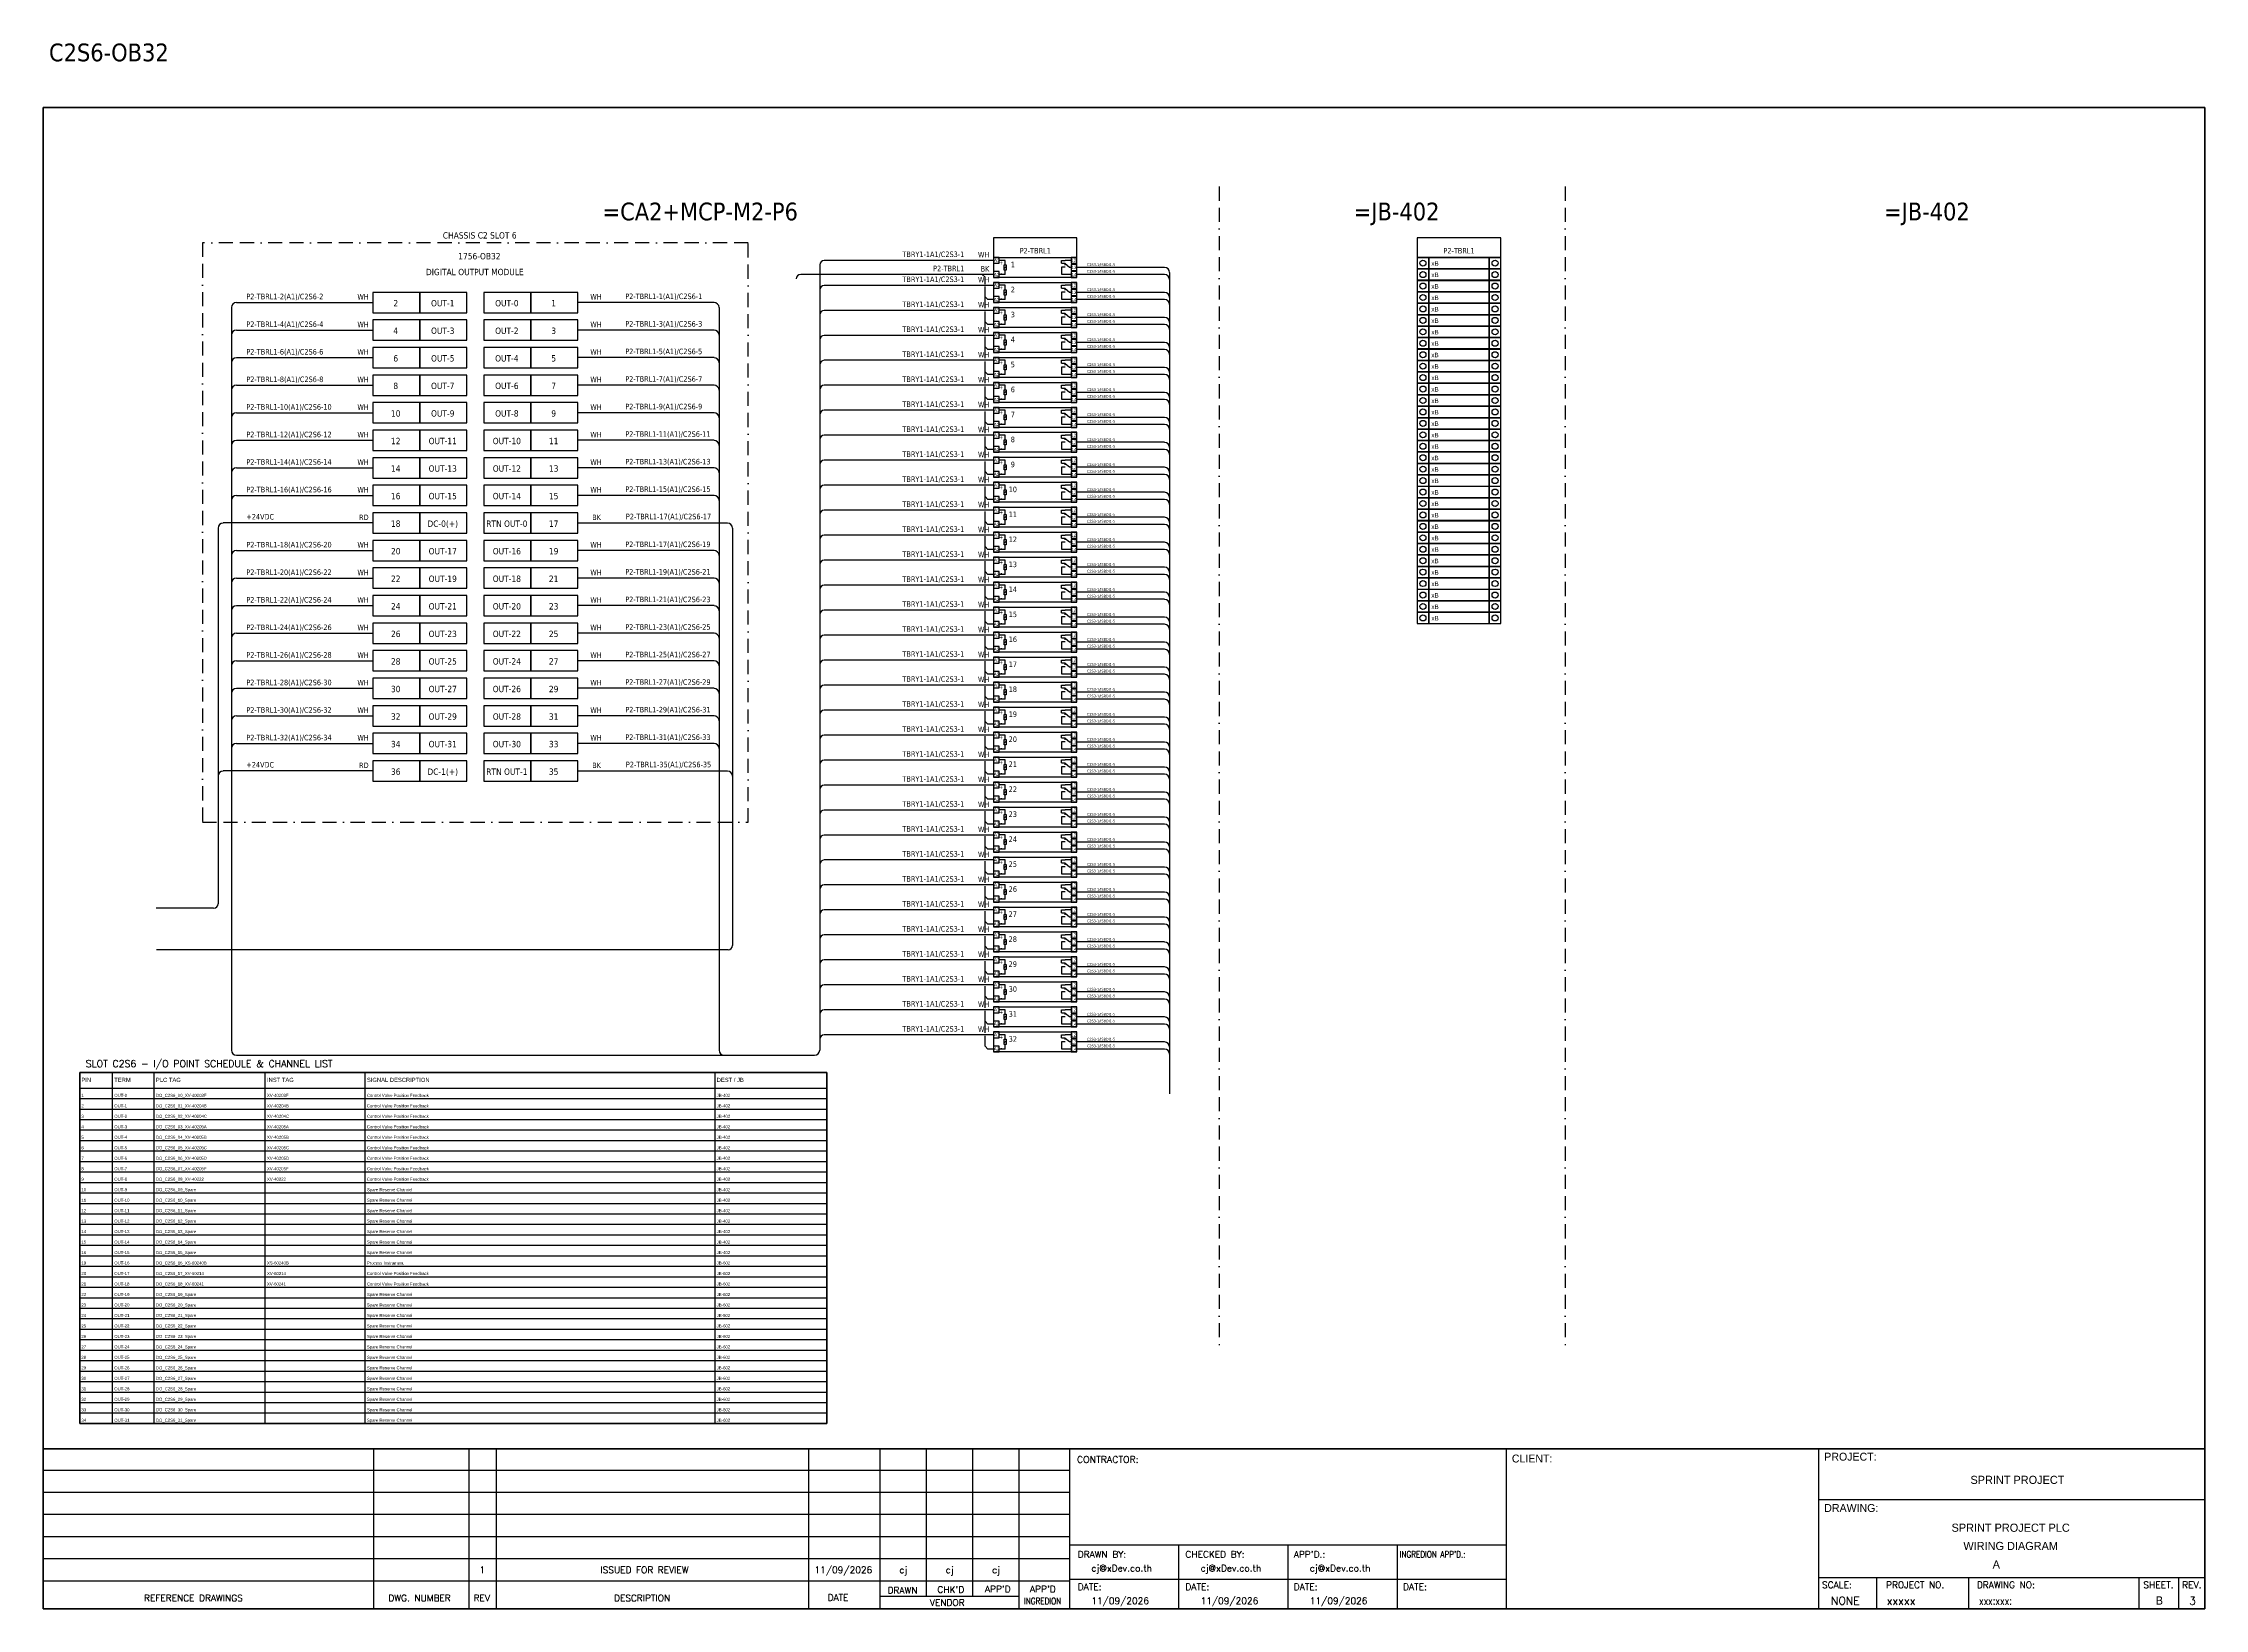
# Model space of a CAD drawing. Header units: millimetres. Extents: x 0 to 54213, y -3004 to 2820.
# Drawn here: x 25160 to 29053, y -3004 to -184 of the extents above; entities that cross this region are included whole.
import ezdxf
from ezdxf.enums import TextEntityAlignment as Align

# ---------------------------------------------------------------- set-up
doc = ezdxf.new("R2010")
doc.units = ezdxf.units.MM
doc.linetypes.add('BORDERX2', pattern=[88.9, 25.4, -12.7, 25.4, -12.7, 0, -12.7])
for name, color, linetype in [('GT_1', 9, 'Continuous'), ('HELPPOINT', 7, 'Continuous'), ('MEMBER', 7, 'Continuous'), ('x01001-FrameArea', 2, 'BORDERX2')]:
    doc.layers.add(name, color=color, linetype=linetype)
doc.layers.add('IE-EQUIP', color=253, linetype='Continuous', lineweight=25)
doc.layers.add('IE-WIRE', color=7, linetype='Continuous', lineweight=25)
doc.styles.add('HTX11', font='O8111901')
doc.styles.add('ROMANS', font='romans.shx', dxfattribs={"width": 0.85, "height": 25})
doc.styles.get("Standard").update_dxf_attribs({"font": 'arial.ttf'})
doc.styles.add('Tahoma', font='')
doc.styles.get('Tahoma').set_extended_font_data('Tahoma')

# ---------------------------------------------------------------- blocks, each defined once
blk = doc.blocks.new('xTermSingleLayer5')
at = {"color": 7, "ltscale": 25.4}
for points in [[(0, -537), (537, -537), (537, 0), (0, 0)], [(537, -537), (3378, -537), (3378, 0), (537, 0)], [(3378, -537), (3915, -537), (3915, 0), (3378, 0)]]:
    blk.add_lwpolyline(points, close=True, dxfattribs=at)
for centre in [(268, -268), (3647, -268)]:
    blk.add_circle(centre, 141, dxfattribs=at)
blk.add_attdef('TERMINAL_B', (661, -387), '', height=212)
blk = doc.blocks.new('xRY-SPDT-10')
at = {"color": 1, "ltscale": 25.4}
for p, q in [((0, 0), (0, -10.5)), ((10.4, 0), (0, 0)), ((0, 0), (150.3, 0)), ((0, 0), (0, -36)), ((10.4, -10.5), (10.4, 0)), ((140, 0), (140, -10.5)), ((150.3, 0), (140, 0)), ((150.3, -36), (150.3, 0)), ((150.3, -10.5), (150.3, 0)), ((150.3, -36), (150.3, 0)), ((0, -10.5), (10.4, -10.5)), ((0, -25.5), (0, -36)), ((10.4, -25.5), (0, -25.5)), ((0, -36), (10.4, -36)), ((150.3, -36), (0, -36)), ((20.7, -5.2), (10.4, -5.2)), ((10.4, -36), (10.4, -25.5)), ((20.7, -30.8), (10.4, -30.8)), ((22.8, -16.3), (19.4, -19.7)), ((20.7, -13.3), (20.7, -5.2)), ((20.7, -30.8), (20.7, -22.7)), ((122.2, -10.4), (122.2, -5.2)), ((122.2, -5.2), (128.9, -5.2)), ((122.2, -10.4), (128.9, -10.4)), ((123.2, -30.8), (123.2, -17)), ((123.2, -17), (128.9, -17)), ((140, -30.8), (123.2, -30.8)), ((140, -5.2), (128.9, -5.2)), ((128.9, -13.8), (128.9, -10.4)), ((136.9, -18), (128.9, -11.6)), ((140, -18), (136.9, -18)), ((140, -10.5), (150.3, -10.5)), ((140, -12.8), (140, -23.3)), ((150.3, -12.8), (140, -12.8)), ((140, -23.3), (150.3, -23.3)), ((140, -25.5), (140, -36)), ((150.3, -25.5), (140, -25.5)), ((140, -36), (150.3, -36)), ((150.3, -23.3), (150.3, -12.8)), ((150.3, -36), (150.3, -25.5))]:
    blk.add_line(p, q, dxfattribs=at)
blk.add_lwpolyline([(22.8, -22.7), (19.4, -22.7), (19.4, -13.3), (22.8, -13.3)], close=True, dxfattribs=at)
at = {"color": 1}
for s, p in [('A2', (5.4, -30.9)), ('A1', (5.8, -5)), ('12', (144.4, -5.3)), ('13', (144.8, -17.9)), ('14', (145, -30.8))]:
    blk.add_text(s, height=5.91, dxfattribs=at).set_placement(p, align=Align.MIDDLE_CENTER)
at = {"color": 1, "style": 'Tahoma'}
for s, p in [('+', (13.9, -9.3)), ('+', (13.9, -9.3)), ('-', (13.9, -28.2))]:
    blk.add_text(s, height=6.84, dxfattribs=at).set_placement(p, align=Align.MIDDLE_CENTER)
blk = doc.blocks.new('*U51')
at = {"layer": 'x01001-FrameArea'}
blk.add_blockref('xRY-SPDT-10', (-75.2, 18), dxfattribs=at)
blk = doc.blocks.new('*U50')
at = {"layer": 'x01001-FrameArea', "color": 0, "linetype": 'ByBlock', "lineweight": -2, "transparency": 16777216}
for p in [(0, 0), (0, -45), (0, -90), (0, -135), (0, -180), (0, -225), (0, -270), (0, -315), (0, -360), (0, -405), (0, -450), (0, -495), (0, -540), (0, -585), (0, -630), (0, -675), (0, -720), (0, -765), (0, -810), (0, -855), (0, -900), (0, -945), (0, -990), (0, -1035), (0, -1080), (0, -1125), (0, -1170), (0, -1215), (0, -1260), (0, -1305), (0, -1350), (0, -1395)]:
    blk.add_blockref('*U51', p, dxfattribs=at)
blk = doc.blocks.new('*U53')
at = {"color": 4, "style": 'Tahoma'}
for s, height, p in [('TBRY1-1A1/C2S3-1', 9.949, (36.2, -4.1)), ('WH', 9.95, (81.3, -4.8))]:
    blk.add_text(s, height=height, dxfattribs=at).set_placement(p, align=Align.RIGHT)
blk = doc.blocks.new('*U52')
at = {"layer": 'x01001-FrameArea', "color": 0, "linetype": 'ByBlock', "lineweight": -2, "transparency": 16777216}
for p in [(0, 0), (0, -45), (0, -90), (0, -135), (0, -180), (0, -225), (0, -270), (0, -315), (0, -360), (0, -405), (0, -450), (0, -495), (0, -540), (0, -585), (0, -630), (0, -675), (0, -720), (0, -765), (0, -810), (0, -855), (0, -900), (0, -945), (0, -990), (0, -1035), (0, -1080), (0, -1125), (0, -1170), (0, -1215), (0, -1260), (0, -1305), (0, -1350), (0, -1395)]:
    blk.add_blockref('*U53', p, dxfattribs=at)
blk = doc.blocks.new('*U55')
at = {"layer": 'IE-WIRE', "color": 4, "ltscale": 25.4}
for p, q in [((74.2, 7.2), (-83.4, 7.2)), ((74.2, -5.6), (-83.4, -5.6))]:
    blk.add_line(p, q, dxfattribs=at)
for centre in [(74.2, -2), (74.2, -14.8)]:
    blk.add_arc(centre, 9.17, 0, 90, dxfattribs=at)
at = {"color": 4, "style": 'Tahoma'}
for p in [(-65.4, 9.6), (-65.4, -2.4)]:
    blk.add_text('C2S3-1/ISBDI1-5', height=4.974, dxfattribs=at).set_placement(p)
blk = doc.blocks.new('*U54')
at = {"layer": 'x01001-FrameArea', "color": 0, "linetype": 'ByBlock', "lineweight": -2, "transparency": 16777216}
for p in [(0, 0), (0, -45), (0, -90), (0, -135), (0, -180), (0, -225), (0, -270), (0, -315), (0, -360), (0, -405), (0, -450), (0, -495), (0, -540), (0, -585), (0, -630), (0, -675), (0, -720), (0, -765), (0, -810), (0, -855), (0, -900), (0, -945), (0, -990), (0, -1035), (0, -1080), (0, -1125), (0, -1170), (0, -1215), (0, -1260), (0, -1305), (0, -1350), (0, -1395)]:
    blk.add_blockref('*U55', p, dxfattribs=at)

msp = doc.modelspace()

# ---------------------------------------------------------------- linework, layer by layer
for p, q in [((26851.1, -601), (26856.1, -606)), ((26856.1, -618.5), (26856.1, -606)), ((26856.1, -661.7), (26856.1, -622.5)), ((26861.1, -646), (26856.1, -641)), ((26871.5, -646), (26861.1, -646)), ((26856.1, -706.7), (26856.1, -667.5)), ((26861.1, -691), (26856.1, -686)), ((26871.5, -691), (26861.1, -691)), ((26856.1, -751.7), (26856.1, -712.5)), ((26861.1, -736), (26856.1, -731)), ((26871.5, -736), (26861.1, -736)), ((26856.1, -796.7), (26856.1, -757.5)), ((26861.1, -781), (26856.1, -776)), ((26856.1, -841.7), (26856.1, -802.5)), ((26871.5, -781), (26861.1, -781)), ((26861.1, -826), (26856.1, -821)), ((26856.1, -886.7), (26856.1, -847.5)), ((26871.5, -826), (26861.1, -826)), ((26861.1, -871), (26856.1, -866)), ((26856.1, -931.7), (26856.1, -892.5)), ((26871.5, -871), (26861.1, -871)), ((26861.1, -916), (26856.1, -911)), ((26871.5, -916), (26861.1, -916)), ((26856.1, -976.7), (26856.1, -937.5)), ((26861.1, -961), (26856.1, -956)), ((26871.5, -961), (26861.1, -961)), ((26856.1, -1021.7), (26856.1, -982.5)), ((26861.1, -1006), (26856.1, -1001)), ((26871.5, -1006), (26861.1, -1006)), ((26856.1, -1066.7), (26856.1, -1027.5)), ((26861.1, -1051), (26856.1, -1046)), ((26871.5, -1051), (26861.1, -1051)), ((26856.1, -1111.7), (26856.1, -1072.5)), ((26861.1, -1096), (26856.1, -1091)), ((26856.1, -1156.7), (26856.1, -1117.5)), ((26871.5, -1096), (26861.1, -1096)), ((26861.1, -1141), (26856.1, -1136)), ((26856.1, -1201.7), (26856.1, -1162.5)), ((26871.5, -1141), (26861.1, -1141)), ((26861.1, -1186), (26856.1, -1181)), ((26871.5, -1186), (26861.1, -1186)), ((26856.1, -1246.7), (26856.1, -1207.5)), ((26861.1, -1231), (26856.1, -1226)), ((26871.5, -1231), (26861.1, -1231)), ((26856.1, -1291.7), (26856.1, -1252.5)), ((26861.1, -1276), (26856.1, -1271)), ((26871.5, -1276), (26861.1, -1276)), ((26856.1, -1336.7), (26856.1, -1297.5)), ((26861.1, -1321), (26856.1, -1316)), ((26871.5, -1321), (26861.1, -1321)), ((26856.1, -1381.7), (26856.1, -1342.5)), ((26861.1, -1366), (26856.1, -1361)), ((26856.1, -1426.7), (26856.1, -1387.5)), ((26871.5, -1366), (26861.1, -1366)), ((26861.1, -1411), (26856.1, -1406)), ((26856.1, -1471.7), (26856.1, -1432.5)), ((26871.5, -1411), (26861.1, -1411)), ((26861.1, -1456), (26856.1, -1451)), ((26856.1, -1516.7), (26856.1, -1477.5)), ((26871.5, -1456), (26861.1, -1456)), ((26861.1, -1501), (26856.1, -1496)), ((26871.5, -1501), (26861.1, -1501)), ((26856.1, -1561.7), (26856.1, -1522.5)), ((26861.1, -1546), (26856.1, -1541)), ((26871.5, -1546), (26861.1, -1546)), ((26856.1, -1606.7), (26856.1, -1567.5)), ((26861.1, -1591), (26856.1, -1586)), ((26871.5, -1591), (26861.1, -1591)), ((26856.1, -1651.7), (26856.1, -1612.5)), ((26861.1, -1636), (26856.1, -1631)), ((26856.1, -1696.7), (26856.1, -1657.5)), ((26871.5, -1636), (26861.1, -1636)), ((26861.1, -1681), (26856.1, -1676)), ((26856.1, -1741.7), (26856.1, -1702.5)), ((26871.5, -1681), (26861.1, -1681)), ((26861.1, -1726), (26856.1, -1721)), ((26856.1, -1786.7), (26856.1, -1747.5)), ((26871.5, -1726), (26861.1, -1726)), ((26861.1, -1771), (26856.1, -1766)), ((26871.5, -1771), (26861.1, -1771)), ((26856.1, -1831.7), (26856.1, -1792.5)), ((26861.1, -1816), (26856.1, -1811)), ((26871.5, -1816), (26861.1, -1816)), ((26856.1, -1876.7), (26856.1, -1837.5)), ((26861.1, -1861), (26856.1, -1856)), ((26871.5, -1861), (26861.1, -1861)), ((26856.1, -1921.7), (26856.1, -1882.5)), ((26861.1, -1906), (26856.1, -1901)), ((26871.5, -1906), (26861.1, -1906)), ((26856.1, -1966.7), (26856.1, -1927.5)), ((26861.1, -1951), (26856.1, -1946)), ((26856.1, -1991), (26856.1, -1972.5)), ((26871.5, -1951), (26861.1, -1951)), ((26861.1, -1996), (26856.1, -1991)), ((26871.5, -1996), (26861.1, -1996))]:
    msp.add_line(p, q)
at = {"color": 1, "ltscale": 25.4}
for p, q in [((25753.2, -1048.5), (25483.8, -1048.5)), ((25474.7, -1057.7), (25474.7, -1734.2))]:
    msp.add_line(p, q, dxfattribs=at)
at = {"color": 7}
for p, q in [((25284.8, -2670.4), (25284.8, -2038.3)), ((25359.8, -2670.4), (25359.8, -2038.3)), ((25559.8, -2670.4), (25559.8, -2038.3)), ((25739.8, -2670.4), (25739.8, -2038.3)), ((26369.8, -2670.4), (26369.8, -2038.3)), ((25225.5, -2066.3), (26571.3, -2066.3))]:
    msp.add_line(p, q, dxfattribs=at)
at = {"color": 8}
for p, q in [((25225.5, -2085.2), (26571.3, -2085.2)), ((25225.5, -2104.1), (26571.3, -2104.1)), ((25225.5, -2122.9), (26571.3, -2122.9)), ((25225.5, -2141.8), (26571.3, -2141.8)), ((25225.5, -2160.7), (26571.3, -2160.7)), ((25225.5, -2179.6), (26571.3, -2179.6)), ((25225.5, -2198.5), (26571.3, -2198.5)), ((25225.5, -2217.3), (26571.3, -2217.3)), ((25225.5, -2236.2), (26571.3, -2236.2)), ((25225.5, -2255.1), (26571.3, -2255.1)), ((25225.5, -2274), (26571.3, -2274)), ((25225.5, -2292.9), (26571.3, -2292.9)), ((25225.5, -2311.7), (26571.3, -2311.7)), ((25225.5, -2330.6), (26571.3, -2330.6)), ((25225.5, -2349.5), (26571.3, -2349.5)), ((25225.5, -2368.4), (26571.3, -2368.4)), ((25225.5, -2387.2), (26571.3, -2387.2)), ((25225.5, -2406.1), (26571.3, -2406.1)), ((25225.5, -2425), (26571.3, -2425)), ((25225.5, -2443.9), (26571.3, -2443.9)), ((25225.5, -2462.8), (26571.3, -2462.8)), ((25225.5, -2481.6), (26571.3, -2481.6)), ((25225.5, -2500.5), (26571.3, -2500.5)), ((25225.5, -2519.4), (26571.3, -2519.4)), ((25225.5, -2538.3), (26571.3, -2538.3)), ((25225.5, -2557.1), (26571.3, -2557.1)), ((25225.5, -2576), (26571.3, -2576)), ((25225.5, -2594.9), (26571.3, -2594.9)), ((25225.5, -2613.8), (26571.3, -2613.8)), ((25225.5, -2632.7), (26571.3, -2632.7)), ((25225.5, -2651.5), (26571.3, -2651.5))]:
    msp.add_line(p, q, dxfattribs=at)
at = {"color": 4}
for p, q in [((28462.1, -2948.1), (28462.1, -3004.2)), ((28627.4, -2948.1), (28627.4, -3004.2))]:
    msp.add_line(p, q, dxfattribs=at)
at = {"color": 4, "ltscale": 0.5}
for p, q in [((28934.5, -2948.1), (28934.5, -3004.2)), ((28934.5, -2948.1), (28934.5, -3004.2)), ((29005.7, -2948.1), (29005.7, -3004.2)), ((29005.7, -2948.1), (29005.7, -3004.2))]:
    msp.add_line(p, q, dxfattribs=at)
at = {"color": 4, "ltscale": 25.4}
for points in [[(26871.5, -570.2), (27021.8, -570.2), (27021.8, -535), (26871.5, -535)], [(27634.7, -570.2), (27785, -570.2), (27785, -535), (27634.7, -535)]]:
    msp.add_lwpolyline(points, close=True, dxfattribs=at)
msp.add_lwpolyline([(25225.5, -2038.3), (26571.3, -2038.3), (26571.3, -2670.4), (25225.5, -2670.4)], close=True)
at = {"color": 7}
msp.add_lwpolyline([(25225.5, -2670.4), (26571.3, -2670.4), (26571.3, -2038.3), (25225.5, -2038.3), (25225.5, -2670.4)], dxfattribs=at)
at = {"color": 1, "ltscale": 25.4}
msp.add_arc((25483.8, -1057.7), 9.14, 90, 180, dxfattribs=at)
at = {"layer": 'GT_1', "color": 4}
for p, q in [((25755.2, -3004.2), (25755.2, -2716.1)), ((25927.1, -3004.2), (25927.1, -2716.1)), ((25976.3, -3004.2), (25976.3, -2716.1)), ((26538.9, -3004.2), (26538.9, -2716.1)), ((26667.2, -3004.2), (26667.2, -2716.1)), ((26750.8, -2982.4), (26750.8, -2716.1)), ((26834.3, -2982.4), (26834.3, -2716)), ((26917.6, -3004.2), (26917.6, -2716.1)), ((27008.6, -3004.2), (27008.6, -2716.1)), ((27795.6, -3004.2), (27795.6, -2716.1)), ((28357.9, -3004.2), (28357.9, -2716.1)), ((28357.9, -3004.2), (28357.9, -2716.1)), ((28357.9, -3004.2), (28357.9, -2716.1)), ((27008.6, -2754.9), (25159.8, -2754.9)), ((27008.6, -2794.7), (25159.8, -2794.7)), ((27008.6, -2834.6), (25159.8, -2834.6)), ((27008.6, -2874.6), (25159.8, -2874.6)), ((27008.6, -2914.5), (25159.8, -2914.5)), ((27795.6, -2889.9), (27008.6, -2889.9)), ((27205.4, -3004.2), (27205.4, -2889.9)), ((27402.1, -3004.2), (27402.1, -2889.9)), ((27598.9, -3004.2), (27598.9, -2889.9)), ((27008.5, -2954.4), (25159.8, -2954.4)), ((27795.6, -2951.3), (27008.6, -2951.3)), ((28357.9, -2948.1), (29053.1, -2948.1)), ((26917.6, -2982.4), (26667.2, -2982.4))]:
    msp.add_line(p, q, dxfattribs=at)
at = {"layer": 'HELPPOINT', "color": 4, "lineweight": 35}
for p, q in [((25159.8, -3004.2), (25159.8, -300)), ((25159.8, -300), (29053.1, -300)), ((25159.8, -3004.2), (25159.8, -300)), ((25159.8, -300), (29053.1, -300)), ((29053.1, -300), (29053.1, -3004.2)), ((29053.1, -300), (29053.1, -3004.2)), ((29053.1, -3004.2), (25159.8, -3004.2)), ((29053.1, -3004.2), (25159.8, -3004.2))]:
    msp.add_line(p, q, dxfattribs=at)
at = {"layer": 'HELPPOINT', "color": 4}
for p, q in [((28357.9, -2807.6), (29053.1, -2807.6)), ((28357.9, -2807.6), (29053.1, -2807.6)), ((28357.9, -2948.1), (29053.1, -2948.1))]:
    msp.add_line(p, q, dxfattribs=at)
at = {"layer": 'IE-EQUIP', "linetype": 'Continuous', "ltscale": 25.4}
for points in [[(25753.2, -669.8), (25837.9, -669.8), (25837.9, -633.1), (25753.2, -633.1)], [(25837.9, -669.8), (25922.5, -669.8), (25922.5, -633.1), (25837.9, -633.1)], [(25953.4, -669.8), (26038, -669.8), (26038, -633.1), (25953.4, -633.1)], [(26038, -669.8), (26122.7, -669.8), (26122.7, -633.1), (26038, -633.1)], [(25753.2, -719.4), (25837.9, -719.4), (25837.9, -682.7), (25753.2, -682.7)], [(25837.9, -719.4), (25922.5, -719.4), (25922.5, -682.7), (25837.9, -682.7)], [(25953.4, -719.4), (26038, -719.4), (26038, -682.7), (25953.4, -682.7)], [(26038, -719.4), (26122.7, -719.4), (26122.7, -682.7), (26038, -682.7)], [(25753.2, -769.1), (25837.9, -769.1), (25837.9, -732.4), (25753.2, -732.4)], [(25837.9, -769.1), (25922.5, -769.1), (25922.5, -732.4), (25837.9, -732.4)], [(25953.4, -769.1), (26038, -769.1), (26038, -732.4), (25953.4, -732.4)], [(26038, -769.1), (26122.7, -769.1), (26122.7, -732.4), (26038, -732.4)], [(25753.2, -818.7), (25837.9, -818.7), (25837.9, -782), (25753.2, -782)], [(25837.9, -818.7), (25922.5, -818.7), (25922.5, -782), (25837.9, -782)], [(25953.4, -818.7), (26038, -818.7), (26038, -782), (25953.4, -782)], [(26038, -818.7), (26122.7, -818.7), (26122.7, -782), (26038, -782)], [(25753.2, -868.3), (25837.9, -868.3), (25837.9, -831.6), (25753.2, -831.6)], [(25837.9, -868.3), (25922.5, -868.3), (25922.5, -831.6), (25837.9, -831.6)], [(25953.4, -868.3), (26038, -868.3), (26038, -831.6), (25953.4, -831.6)], [(26038, -868.3), (26122.7, -868.3), (26122.7, -831.6), (26038, -831.6)], [(25753.2, -918), (25837.9, -918), (25837.9, -881.3), (25753.2, -881.3)], [(25837.9, -918), (25922.5, -918), (25922.5, -881.3), (25837.9, -881.3)], [(25953.4, -918), (26038, -918), (26038, -881.3), (25953.4, -881.3)], [(26038, -918), (26122.7, -918), (26122.7, -881.3), (26038, -881.3)], [(25753.2, -967.6), (25837.9, -967.6), (25837.9, -930.9), (25753.2, -930.9)], [(25837.9, -967.6), (25922.5, -967.6), (25922.5, -930.9), (25837.9, -930.9)], [(25953.4, -967.6), (26038, -967.6), (26038, -930.9), (25953.4, -930.9)], [(26038, -967.6), (26122.7, -967.6), (26122.7, -930.9), (26038, -930.9)], [(25753.2, -1017.2), (25837.9, -1017.2), (25837.9, -980.5), (25753.2, -980.5)], [(25837.9, -1017.2), (25922.5, -1017.2), (25922.5, -980.5), (25837.9, -980.5)], [(25953.4, -1017.2), (26038, -1017.2), (26038, -980.5), (25953.4, -980.5)], [(26038, -1017.2), (26122.7, -1017.2), (26122.7, -980.5), (26038, -980.5)], [(25753.2, -1066.9), (25837.9, -1066.9), (25837.9, -1030.2), (25753.2, -1030.2)], [(25837.9, -1066.9), (25922.5, -1066.9), (25922.5, -1030.2), (25837.9, -1030.2)], [(25953.4, -1066.9), (26038, -1066.9), (26038, -1030.2), (25953.4, -1030.2)], [(26038, -1066.9), (26122.7, -1066.9), (26122.7, -1030.2), (26038, -1030.2)], [(25753.2, -1116.5), (25837.9, -1116.5), (25837.9, -1079.8), (25753.2, -1079.8)], [(25837.9, -1116.5), (25922.5, -1116.5), (25922.5, -1079.8), (25837.9, -1079.8)], [(25953.4, -1116.5), (26038, -1116.5), (26038, -1079.8), (25953.4, -1079.8)], [(26038, -1116.5), (26122.7, -1116.5), (26122.7, -1079.8), (26038, -1079.8)], [(25753.2, -1166.1), (25837.9, -1166.1), (25837.9, -1129.4), (25753.2, -1129.4)], [(25837.9, -1166.1), (25922.5, -1166.1), (25922.5, -1129.4), (25837.9, -1129.4)], [(25953.4, -1166.1), (26038, -1166.1), (26038, -1129.4), (25953.4, -1129.4)], [(26038, -1166.1), (26122.7, -1166.1), (26122.7, -1129.4), (26038, -1129.4)], [(25753.2, -1215.8), (25837.9, -1215.8), (25837.9, -1179.1), (25753.2, -1179.1)], [(25837.9, -1215.8), (25922.5, -1215.8), (25922.5, -1179.1), (25837.9, -1179.1)], [(25953.4, -1215.8), (26038, -1215.8), (26038, -1179.1), (25953.4, -1179.1)], [(26038, -1215.8), (26122.7, -1215.8), (26122.7, -1179.1), (26038, -1179.1)], [(25753.2, -1265.4), (25837.9, -1265.4), (25837.9, -1228.7), (25753.2, -1228.7)], [(25837.9, -1265.4), (25922.5, -1265.4), (25922.5, -1228.7), (25837.9, -1228.7)], [(25953.4, -1265.4), (26038, -1265.4), (26038, -1228.7), (25953.4, -1228.7)], [(26038, -1265.4), (26122.7, -1265.4), (26122.7, -1228.7), (26038, -1228.7)], [(25753.2, -1315), (25837.9, -1315), (25837.9, -1278.3), (25753.2, -1278.3)], [(25837.9, -1315), (25922.5, -1315), (25922.5, -1278.3), (25837.9, -1278.3)], [(25953.4, -1315), (26038, -1315), (26038, -1278.3), (25953.4, -1278.3)], [(26038, -1315), (26122.7, -1315), (26122.7, -1278.3), (26038, -1278.3)], [(25753.2, -1364.7), (25837.9, -1364.7), (25837.9, -1328), (25753.2, -1328)], [(25837.9, -1364.7), (25922.5, -1364.7), (25922.5, -1328), (25837.9, -1328)], [(25953.4, -1364.7), (26038, -1364.7), (26038, -1328), (25953.4, -1328)], [(26038, -1364.7), (26122.7, -1364.7), (26122.7, -1328), (26038, -1328)], [(25753.2, -1414.3), (25837.9, -1414.3), (25837.9, -1377.6), (25753.2, -1377.6)], [(25837.9, -1414.3), (25922.5, -1414.3), (25922.5, -1377.6), (25837.9, -1377.6)], [(25953.4, -1414.3), (26038, -1414.3), (26038, -1377.6), (25953.4, -1377.6)], [(26038, -1414.3), (26122.7, -1414.3), (26122.7, -1377.6), (26038, -1377.6)], [(25753.2, -1463.9), (25837.9, -1463.9), (25837.9, -1427.2), (25753.2, -1427.2)], [(25837.9, -1463.9), (25922.5, -1463.9), (25922.5, -1427.2), (25837.9, -1427.2)], [(25953.4, -1463.9), (26038, -1463.9), (26038, -1427.2), (25953.4, -1427.2)], [(26038, -1463.9), (26122.7, -1463.9), (26122.7, -1427.2), (26038, -1427.2)], [(25753.2, -1513.6), (25837.9, -1513.6), (25837.9, -1476.9), (25753.2, -1476.9)], [(25837.9, -1513.6), (25922.5, -1513.6), (25922.5, -1476.9), (25837.9, -1476.9)], [(25953.4, -1513.6), (26038, -1513.6), (26038, -1476.9), (25953.4, -1476.9)], [(26038, -1513.6), (26122.7, -1513.6), (26122.7, -1476.9), (26038, -1476.9)]]:
    msp.add_lwpolyline(points, close=True, dxfattribs=at)
at = {"layer": 'IE-WIRE', "color": 4, "ltscale": 25.4}
for p, q in [((26558.4, -583.5), (26558.4, -1997.9)), ((26871.5, -575.5), (26566.4, -575.5)), ((26871.5, -620.5), (26566.4, -620.5)), ((27188.6, -597.4), (27188.6, -2077)), ((25498.8, -660.6), (25498.8, -1997.9)), ((25508, -651.5), (25753.2, -651.5)), ((26368, -651.5), (26122.7, -651.5)), ((26377.1, -660.6), (26377.1, -1997.9)), ((26871.5, -665.5), (26566.4, -665.5)), ((25508, -701.1), (25753.2, -701.1)), ((26368, -701.1), (26122.7, -701.1)), ((26871.5, -710.5), (26566.4, -710.5)), ((25508, -750.7), (25753.2, -750.7)), ((26368, -750.7), (26122.7, -750.7)), ((26871.5, -755.5), (26566.4, -755.5)), ((25508, -800.4), (25753.2, -800.4)), ((26368, -800.4), (26122.7, -800.4)), ((26871.5, -800.5), (26566.4, -800.5)), ((25508, -850), (25753.2, -850)), ((26368, -850), (26122.7, -850)), ((26871.5, -845.5), (26566.4, -845.5)), ((26871.5, -890.5), (26566.4, -890.5)), ((25508, -899.6), (25753.2, -899.6)), ((26368, -899.6), (26122.7, -899.6)), ((25508, -949.3), (25753.2, -949.3)), ((26368, -949.3), (26122.7, -949.3)), ((26871.5, -935.5), (26566.4, -935.5)), ((25508, -998.9), (25753.2, -998.9)), ((26368, -998.9), (26122.7, -998.9)), ((26871.5, -980.5), (26566.4, -980.5)), ((26871.5, -1025.5), (26566.4, -1025.5)), ((26871.5, -1070.5), (26566.4, -1070.5)), ((25508, -1098.2), (25753.2, -1098.2)), ((26368, -1098.2), (26122.7, -1098.2)), ((26871.5, -1115.5), (26566.4, -1115.5)), ((25508, -1147.8), (25753.2, -1147.8)), ((26368, -1147.8), (26122.7, -1147.8)), ((26871.5, -1160.5), (26566.4, -1160.5)), ((25508, -1197.4), (25753.2, -1197.4)), ((26368, -1197.4), (26122.7, -1197.4)), ((26871.5, -1205.5), (26566.4, -1205.5)), ((25508, -1247.1), (25753.2, -1247.1)), ((26368, -1247.1), (26122.7, -1247.1)), ((26871.5, -1250.5), (26566.4, -1250.5)), ((25508, -1296.7), (25753.2, -1296.7)), ((26368, -1296.7), (26122.7, -1296.7)), ((26871.5, -1295.5), (26566.4, -1295.5)), ((25508, -1346.3), (25753.2, -1346.3)), ((26368, -1346.3), (26122.7, -1346.3)), ((26871.5, -1340.5), (26566.4, -1340.5)), ((25508, -1396), (25753.2, -1396)), ((26368, -1396), (26122.7, -1396)), ((26871.5, -1385.5), (26566.4, -1385.5)), ((26871.5, -1430.5), (26566.4, -1430.5)), ((25508, -1445.6), (25753.2, -1445.6)), ((26368, -1445.6), (26122.7, -1445.6)), ((26871.5, -1475.5), (26566.4, -1475.5)), ((26871.5, -1520.5), (26566.4, -1520.5)), ((26871.5, -1565.5), (26566.4, -1565.5)), ((26871.5, -1610.5), (26566.4, -1610.5)), ((26871.5, -1655.5), (26566.4, -1655.5)), ((26871.5, -1700.5), (26566.4, -1700.5)), ((26871.5, -1745.5), (26566.4, -1745.5)), ((26871.5, -1790.5), (26566.4, -1790.5)), ((26871.5, -1835.5), (26566.4, -1835.5)), ((26871.5, -1880.5), (26566.4, -1880.5)), ((26871.5, -1925.5), (26566.4, -1925.5)), ((26871.5, -1970.5), (26566.4, -1970.5))]:
    msp.add_line(p, q, dxfattribs=at)
at = {"layer": 'IE-WIRE', "ltscale": 25.4}
msp.add_line((26871.5, -601), (26524.1, -601), dxfattribs=at)
at = {"layer": 'IE-WIRE', "color": 7, "ltscale": 25.4}
for p, q in [((26122.7, -1048.5), (26392.1, -1048.5)), ((26401.2, -1057.7), (26401.2, -1809.3)), ((26122.7, -1495.2), (26392.1, -1495.2)), ((26393.2, -1817.3), (25363.9, -1817.3))]:
    msp.add_line(p, q, dxfattribs=at)
at = {"layer": 'IE-WIRE', "color": 1, "ltscale": 25.4}
for p, q in [((25753.2, -1495.2), (25483.8, -1495.2)), ((25466.7, -1742.2), (25363.2, -1742.2))]:
    msp.add_line(p, q, dxfattribs=at)
at = {"layer": 'IE-WIRE', "color": 4}
msp.add_line((25507.9, -2007), (26549.2, -2007), dxfattribs=at)
at = {"layer": 'IE-WIRE', "color": 4, "ltscale": 25.4}
for centre, radius, start, end in [((26566.4, -583.5), 8, 90, 180), ((26566.4, -628.5), 8, 90, 180), ((25508, -660.6), 9.17, 90, 180), ((26368, -660.6), 9.17, 0, 90), ((26566.4, -673.5), 8, 90, 180), ((25508, -710.3), 9.17, 90, 180), ((26368, -710.3), 9.17, 0, 90), ((26566.4, -718.5), 8, 90, 180), ((25508, -759.9), 9.17, 90, 180), ((26368, -759.9), 9.17, 0, 90), ((26566.4, -763.5), 8, 90, 180), ((25508, -809.5), 9.17, 90, 180), ((26368, -809.5), 9.17, 0, 90), ((26566.4, -808.5), 8, 90, 180), ((25508, -859.2), 9.17, 90, 180), ((26368, -859.2), 9.17, 0, 90), ((26566.4, -853.5), 8, 90, 180), ((26566.4, -898.5), 8, 90, 180), ((25508, -908.8), 9.17, 90, 180), ((26368, -908.8), 9.17, 0, 90), ((25508, -958.4), 9.17, 90, 180), ((26368, -958.4), 9.17, 0, 90), ((26566.4, -943.5), 8, 90, 180), ((25508, -1008.1), 9.17, 90, 180), ((26368, -1008.1), 9.17, 0, 90), ((26566.4, -988.5), 8, 90, 180), ((26566.4, -1033.5), 8, 90, 180), ((26566.4, -1078.5), 8, 90, 180), ((25508, -1107.3), 9.17, 90, 180), ((26368, -1107.3), 9.17, 0, 90), ((26566.4, -1123.5), 8, 90, 180), ((25508, -1157), 9.17, 90, 180), ((26368, -1157), 9.17, 0, 90), ((26566.4, -1168.5), 8, 90, 180), ((25508, -1206.6), 9.17, 90, 180), ((26368, -1206.6), 9.17, 0, 90), ((26566.4, -1213.5), 8, 90, 180), ((25508, -1256.2), 9.17, 90, 180), ((26368, -1256.2), 9.17, 0, 90), ((26566.4, -1258.5), 8, 90, 180), ((25508, -1305.9), 9.17, 90, 180), ((26368, -1305.9), 9.17, 0, 90), ((26566.4, -1303.5), 8, 90, 180), ((25508, -1355.5), 9.17, 90, 180), ((26368, -1355.5), 9.17, 0, 90), ((26566.4, -1348.5), 8, 90, 180), ((25508, -1405.1), 9.17, 90, 180), ((26368, -1405.1), 9.17, 0, 90), ((26566.4, -1393.5), 8, 90, 180), ((26566.4, -1438.5), 8, 90, 180), ((25508, -1454.8), 9.17, 90, 180), ((26368, -1454.8), 9.17, 0, 90), ((26566.4, -1483.5), 8, 90, 180), ((26566.4, -1528.5), 8, 90, 180), ((26566.4, -1573.5), 8, 90, 180), ((26566.4, -1618.5), 8, 90, 180), ((26566.4, -1663.5), 8, 90, 180), ((26566.4, -1708.5), 8, 90, 180), ((26566.4, -1753.5), 8, 90, 180), ((26566.4, -1798.5), 8, 90, 180), ((26566.4, -1843.5), 8, 90, 180), ((26566.4, -1888.5), 8, 90, 180), ((26566.4, -1933.5), 8, 90, 180), ((26566.4, -1978.5), 8, 90, 180)]:
    msp.add_arc(centre, radius, start, end, dxfattribs=at)
at = {"layer": 'IE-WIRE', "ltscale": 25.4}
msp.add_arc((26524.1, -609), 8, 90, 180, dxfattribs=at)
at = {"layer": 'IE-WIRE', "color": 7, "ltscale": 25.4}
for centre, radius, start, end in [((26392.1, -1057.7), 9.14, 0, 90), ((26392.1, -1504.4), 9.14, 0, 90), ((26393.2, -1809.3), 8, 270, 0)]:
    msp.add_arc(centre, radius, start, end, dxfattribs=at)
at = {"layer": 'IE-WIRE', "color": 1, "ltscale": 25.4}
for centre, radius, start, end in [((25483.8, -1504.4), 9.14, 90, 180), ((25466.7, -1734.2), 8, 270, 0)]:
    msp.add_arc(centre, radius, start, end, dxfattribs=at)
at = {"layer": 'IE-WIRE', "color": 4}
for centre, start, end in [((25507.9, -1997.9), 180, 270), ((26386.3, -1997.9), 180, 270), ((26549.2, -1997.9), 270, 0)]:
    msp.add_arc(centre, 9.14, start, end, dxfattribs=at)
at = {"layer": 'MEMBER', "color": 4, "lineweight": 35}
msp.add_line((25159.8, -2716.1), (29053.1, -2716.1), dxfattribs=at)
msp.add_line((25159.8, -2716.1), (29053.1, -2716.1), dxfattribs=at)
at = {"layer": 'MEMBER', "color": 4}
for p, q in [((28357.9, -2807.6), (29053.1, -2807.6)), ((28357.9, -2807.6), (29053.1, -2807.6)), ((28357.9, -2948.1), (29053.1, -2948.1)), ((28357.9, -2948.1), (29053.1, -2948.1))]:
    msp.add_line(p, q, dxfattribs=at)
at = {"layer": 'x01001-FrameArea'}
for p, q in [((27278, -442.7), (27278, -2529.2)), ((27901.1, -442.7), (27901.1, -2529.2))]:
    msp.add_line(p, q, dxfattribs=at)
msp.add_lwpolyline([(25446.5, -1587.6), (26429.5, -1587.6), (26429.5, -543.7), (25446.5, -543.7)], close=True, dxfattribs=at)

# ---------------------------------------------------------------- block references
at = {"xscale": 0.0384, "yscale": 0.0384, "zscale": 0.0384}
for p in [(27634.7, -570.2), (27634.7, -590.8), (27634.7, -611.4), (27634.7, -632.1), (27634.7, -652.7), (27634.7, -673.3), (27634.7, -693.9), (27634.7, -714.5), (27634.7, -735.1), (27634.7, -755.7), (27634.7, -776.3), (27634.7, -796.9), (27634.7, -817.6), (27634.7, -838.2), (27634.7, -858.8), (27634.7, -879.4), (27634.7, -900), (27634.7, -920.6), (27634.7, -941.2), (27634.7, -961.8), (27634.7, -982.5), (27634.7, -1003.1), (27634.7, -1023.7), (27634.7, -1044.3), (27634.7, -1064.9), (27634.7, -1085.5), (27634.7, -1106.1), (27634.7, -1126.7), (27634.7, -1147.3), (27634.7, -1168), (27634.7, -1188.6), (27634.7, -1209.2)]:
    msp.add_blockref('xTermSingleLayer5', p, dxfattribs=at).add_auto_attribs({'TERMINAL_B': 'xB'})
at = {"layer": 'x01001-FrameArea'}
for name, p in [('*U52', (26782.6, -565.4)), ('*U50', (26946.7, -588.2)), ('*U54', (27105.2, -595.4))]:
    msp.add_blockref(name, p, dxfattribs=at)

# ---------------------------------------------------------------- texts
at = {"color": 2, "style": 'Tahoma'}
msp.add_text('C2S6-OB32', height=32, dxfattribs=at).set_placement((25170.2, -216.9))
for s, height, p in [('=CA2+MCP-M2-P6', 32, (26343.2, -487.4)), ('=JB-402', 32, (27597.5, -487.4)), ('=JB-402', 32, (28552.6, -487.4)), ('CHASSIS C2 SLOT 6', 11.441, (25946, -530.4)), ('1756-OB32', 11.44, (25945.4, -567.9)), ('DIGITAL OUTPUT MODULE', 11.441, (25937.2, -596.4)), ('2', 11.4, (25794.7, -652.6)), ('OUT-1', 11.44, (25879.4, -652.6)), ('OUT-0', 11.44, (25994.9, -652.6)), ('1', 11.4, (26079.2, -652.6)), ('4', 11.4, (25794.7, -702.2)), ('OUT-3', 11.44, (25879.4, -702.2)), ('OUT-2', 11.44, (25994.9, -702.2)), ('3', 11.4, (26079.2, -702.2)), ('6', 11.4, (25794.7, -751.9)), ('OUT-5', 11.44, (25879.4, -751.9)), ('OUT-4', 11.44, (25994.9, -751.9)), ('5', 11.4, (26079.2, -751.9)), ('8', 11.4, (25794.7, -801.5)), ('OUT-7', 11.44, (25879.4, -801.5)), ('OUT-6', 11.44, (25994.9, -801.5)), ('7', 11.4, (26079.2, -801.5)), ('10', 11.44, (25794.7, -851.1)), ('OUT-9', 11.44, (25879.4, -851.1)), ('OUT-8', 11.44, (25994.9, -851.1)), ('9', 11.4, (26079.2, -851.1)), ('12', 11.44, (25794.7, -900.8)), ('OUT-11', 11.44, (25879.4, -900.8)), ('OUT-10', 11.44, (25994.9, -900.8)), ('11', 11.44, (26079.2, -900.8)), ('14', 11.44, (25794.7, -950.4)), ('OUT-13', 11.44, (25879.4, -950.4)), ('OUT-12', 11.44, (25994.9, -950.4)), ('13', 11.44, (26079.2, -950.4)), ('16', 11.44, (25794.7, -1000)), ('OUT-15', 11.44, (25879.4, -1000)), ('OUT-14', 11.44, (25994.9, -1000)), ('15', 11.44, (26079.2, -1000)), ('18', 11.44, (25794.7, -1049.7)), ('DC-0(+)', 11.44, (25879.4, -1049.7)), ('RTN OUT-0', 11.44, (25994.9, -1049.7)), ('17', 11.44, (26079.2, -1049.7)), ('20', 11.44, (25794.7, -1099.3)), ('OUT-17', 11.44, (25879.4, -1099.3)), ('OUT-16', 11.44, (25994.9, -1099.3)), ('19', 11.44, (26079.2, -1099.3)), ('22', 11.44, (25794.7, -1148.9)), ('OUT-19', 11.44, (25879.4, -1148.9)), ('OUT-18', 11.44, (25994.9, -1148.9)), ('21', 11.44, (26079.2, -1148.9)), ('24', 11.44, (25794.7, -1198.6)), ('OUT-21', 11.44, (25879.4, -1198.6)), ('OUT-20', 11.44, (25994.9, -1198.6)), ('23', 11.44, (26079.2, -1198.6)), ('26', 11.44, (25794.7, -1248.2)), ('OUT-23', 11.44, (25879.4, -1248.2)), ('OUT-22', 11.44, (25994.9, -1248.2)), ('25', 11.44, (26079.2, -1248.2)), ('28', 11.44, (25794.7, -1297.8)), ('OUT-25', 11.44, (25879.4, -1297.8)), ('OUT-24', 11.44, (25994.9, -1297.8)), ('27', 11.44, (26079.2, -1297.8)), ('30', 11.44, (25794.7, -1347.5)), ('OUT-27', 11.44, (25879.4, -1347.5)), ('OUT-26', 11.44, (25994.9, -1347.5)), ('29', 11.44, (26079.2, -1347.5)), ('32', 11.44, (25794.7, -1397.1)), ('OUT-29', 11.44, (25879.4, -1397.1)), ('OUT-28', 11.44, (25994.9, -1397.1)), ('31', 11.44, (26079.2, -1397.1)), ('34', 11.44, (25794.7, -1446.7)), ('OUT-31', 11.44, (25879.4, -1446.7)), ('OUT-30', 11.44, (25994.9, -1446.7)), ('33', 11.44, (26079.2, -1446.7)), ('36', 11.44, (25794.7, -1496.4)), ('DC-1(+)', 11.44, (25879.4, -1496.4)), ('RTN OUT-1', 11.44, (25994.9, -1496.4)), ('35', 11.44, (26079.2, -1496.4))]:
    msp.add_text(s, height=height, dxfattribs=at).set_placement(p, align=Align.MIDDLE_CENTER)
at = {"color": 4, "style": 'Tahoma'}
for s, p in [('1', (26906.2, -583)), ('P2-TBRL1', (26946.7, -558.1)), ('P2-TBRL1', (27709.9, -558.1)), ('2', (26906.2, -628)), ('3', (26906.2, -673)), ('4', (26906.2, -718)), ('5', (26906.2, -763)), ('6', (26906.2, -808)), ('7', (26906.2, -853)), ('8', (26906.2, -898)), ('9', (26906.2, -943)), ('10', (26906.2, -988)), ('11', (26906.2, -1033)), ('12', (26906.2, -1078)), ('13', (26906.2, -1123)), ('14', (26906.2, -1168)), ('15', (26906.2, -1213)), ('16', (26906.2, -1258)), ('17', (26906.2, -1303)), ('18', (26906.2, -1348)), ('19', (26906.2, -1393)), ('20', (26906.2, -1438)), ('21', (26906.2, -1483)), ('22', (26906.2, -1528)), ('23', (26906.2, -1573)), ('24', (26906.2, -1618)), ('25', (26906.2, -1663)), ('26', (26906.2, -1708)), ('27', (26906.2, -1753)), ('28', (26906.2, -1798)), ('29', (26906.2, -1843)), ('30', (26906.2, -1888)), ('31', (26906.2, -1933)), ('32', (26906.2, -1978))]:
    msp.add_text(s, height=9.95, dxfattribs=at).set_placement(p, align=Align.MIDDLE_CENTER)
at = {"style": 'Tahoma'}
for s, p in [('P2-TBRL1', (26818.8, -595)), ('BK', (26863.9, -595.7))]:
    msp.add_text(s, height=9.95, dxfattribs=at).set_placement(p, align=Align.RIGHT)
at = {"color": 4, "style": 'Tahoma'}
for s, height, p in [('P2-TBRL1-2(A1)/C2S6-2', 9.949, (25525.6, -645.5)), ('WH', 9.95, (25725.7, -646.2)), ('WH', 9.95, (26145.2, -646.2)), ('P2-TBRL1-1(A1)/C2S6-1', 9.949, (26208.1, -645.2)), ('P2-TBRL1-4(A1)/C2S6-4', 9.949, (25525.6, -695.5)), ('WH', 9.95, (25725.7, -695.8)), ('WH', 9.95, (26145.2, -695.8)), ('P2-TBRL1-3(A1)/C2S6-3', 9.949, (26208.1, -694.8)), ('P2-TBRL1-6(A1)/C2S6-6', 9.949, (25525.6, -745.1)), ('WH', 9.95, (25725.7, -745.5)), ('WH', 9.95, (26145.2, -745.5)), ('P2-TBRL1-5(A1)/C2S6-5', 9.949, (26208.1, -744.4)), ('P2-TBRL1-8(A1)/C2S6-8', 9.949, (25525.6, -794.7)), ('WH', 9.95, (25725.7, -795.1)), ('WH', 9.95, (26145.2, -795.1)), ('P2-TBRL1-7(A1)/C2S6-7', 9.949, (26208.1, -794.1)), ('P2-TBRL1-10(A1)/C2S6-10', 9.949, (25525.6, -844.4)), ('WH', 9.95, (25725.7, -844.7)), ('WH', 9.95, (26145.2, -844.7)), ('P2-TBRL1-9(A1)/C2S6-9', 9.949, (26208.1, -843.7)), ('P2-TBRL1-12(A1)/C2S6-12', 9.949, (25525.6, -894)), ('WH', 9.95, (25725.7, -894.4)), ('WH', 9.95, (26145.2, -894.4)), ('P2-TBRL1-11(A1)/C2S6-11', 9.949, (26208.1, -893.3)), ('P2-TBRL1-14(A1)/C2S6-14', 9.949, (25525.6, -943.6)), ('WH', 9.95, (25725.7, -944)), ('WH', 9.95, (26145.2, -944)), ('P2-TBRL1-13(A1)/C2S6-13', 9.949, (26208.1, -943)), ('P2-TBRL1-16(A1)/C2S6-16', 9.949, (25525.6, -993.3)), ('WH', 9.95, (25725.7, -993.6)), ('WH', 9.95, (26145.2, -993.6)), ('P2-TBRL1-15(A1)/C2S6-15', 9.949, (26208.1, -992.6)), ('P2-TBRL1-18(A1)/C2S6-20', 9.949, (25525.6, -1092.5)), ('WH', 9.95, (25725.7, -1092.9)), ('WH', 9.95, (26145.2, -1092.9)), ('P2-TBRL1-17(A1)/C2S6-19', 9.949, (26208.1, -1091.9)), ('P2-TBRL1-20(A1)/C2S6-22', 9.949, (25525.6, -1142.2)), ('WH', 9.95, (25725.7, -1142.5)), ('WH', 9.95, (26145.2, -1142.5)), ('P2-TBRL1-19(A1)/C2S6-21', 9.949, (26208.1, -1141.5)), ('P2-TBRL1-22(A1)/C2S6-24', 9.949, (25525.6, -1191.8)), ('WH', 9.95, (25725.7, -1192.2)), ('WH', 9.95, (26145.2, -1192.2)), ('P2-TBRL1-21(A1)/C2S6-23', 9.949, (26208.1, -1191.1)), ('P2-TBRL1-24(A1)/C2S6-26', 9.949, (25525.6, -1241.4)), ('WH', 9.95, (25725.7, -1241.8)), ('WH', 9.95, (26145.2, -1241.8)), ('P2-TBRL1-23(A1)/C2S6-25', 9.949, (26208.1, -1240.8)), ('P2-TBRL1-26(A1)/C2S6-28', 9.949, (25525.6, -1291.1)), ('WH', 9.95, (25725.7, -1291.4)), ('WH', 9.95, (26145.2, -1291.4)), ('P2-TBRL1-25(A1)/C2S6-27', 9.949, (26208.1, -1290.4)), ('P2-TBRL1-28(A1)/C2S6-30', 9.949, (25525.6, -1340.7)), ('WH', 9.95, (25725.7, -1341.1)), ('WH', 9.95, (26145.2, -1341.1)), ('P2-TBRL1-27(A1)/C2S6-29', 9.949, (26208.1, -1340)), ('P2-TBRL1-30(A1)/C2S6-32', 9.949, (25525.6, -1390.3)), ('WH', 9.95, (25725.7, -1390.7)), ('WH', 9.95, (26145.2, -1390.7)), ('P2-TBRL1-29(A1)/C2S6-31', 9.949, (26208.1, -1389.7)), ('P2-TBRL1-32(A1)/C2S6-34', 9.949, (25525.6, -1440)), ('WH', 9.95, (25725.7, -1440.3)), ('WH', 9.95, (26145.2, -1440.3)), ('P2-TBRL1-31(A1)/C2S6-33', 9.949, (26208.1, -1439.3))]:
    msp.add_text(s, height=height, dxfattribs=at).set_placement(p)
at = {"color": 1, "style": 'Tahoma'}
for s, p in [('+24VDC', (25525.6, -1042.2)), ('RD', (25728.7, -1043.3)), ('+24VDC', (25525.6, -1488.9)), ('RD', (25728.7, -1490))]:
    msp.add_text(s, height=9.95, dxfattribs=at).set_placement(p)
at = {"color": 7, "style": 'Tahoma'}
for s, height, p in [('BK', 9.95, (26148.6, -1043.3)), ('P2-TBRL1-17(A1)/C2S6-17', 9.949, (26209.2, -1041.8)), ('P2-TBRL1-35(A1)/C2S6-35', 9.949, (26209.2, -1488.5)), ('BK', 9.95, (26148.6, -1490))]:
    msp.add_text(s, height=height, dxfattribs=at).set_placement(p)
at = {"color": 3}
for s, p in [('PIN', (25228.5, -2055.3)), ('TERM', (25287.8, -2055.3)), ('PLC TAG', (25362.8, -2055.3)), ('INST TAG', (25562.8, -2055.3)), ('SIGNAL DESCRIPTION', (25742.8, -2055.3)), ('DEST / JB', (26372.8, -2055.3))]:
    msp.add_text(s, height=7.5, dxfattribs=at).set_placement(p)
at = {"color": 7}
for s, p in [('2', (25228.5, -2101.1)), ('1', (25228.5, -2082.2)), ('OUT-0', (25287.8, -2082.2)), ('OUT-1', (25287.8, -2101.1)), ('DO_C2S6_00_XV-40203F', (25362.8, -2082.2)), ('DO_C2S6_01_XV-40204B', (25362.8, -2101.1)), ('XV-40203F', (25562.8, -2082.2)), ('XV-40204B', (25562.8, -2101.1)), ('Control Valve Position Feedback', (25742.8, -2082.2)), ('Control Valve Position Feedback', (25742.8, -2101.1)), ('JB-402', (26372.8, -2082.2)), ('JB-402', (26372.8, -2101.1)), ('4', (25228.5, -2138.8)), ('3', (25228.5, -2119.9)), ('OUT-2', (25287.8, -2119.9)), ('OUT-3', (25287.8, -2138.8)), ('DO_C2S6_02_XV-40204C', (25362.8, -2119.9)), ('DO_C2S6_03_XV-40205A', (25362.8, -2138.8)), ('XV-40204C', (25562.8, -2119.9)), ('XV-40205A', (25562.8, -2138.8)), ('Control Valve Position Feedback', (25742.8, -2119.9)), ('Control Valve Position Feedback', (25742.8, -2138.8)), ('JB-402', (26372.8, -2119.9)), ('JB-402', (26372.8, -2138.8)), ('5', (25228.5, -2157.7)), ('6', (25228.5, -2176.6)), ('OUT-4', (25287.8, -2157.7)), ('OUT-5', (25287.8, -2176.6)), ('DO_C2S6_04_XV-40205B', (25362.8, -2157.7)), ('DO_C2S6_05_XV-40205C', (25362.8, -2176.6)), ('XV-40205B', (25562.8, -2157.7)), ('XV-40205C', (25562.8, -2176.6)), ('Control Valve Position Feedback', (25742.8, -2157.7)), ('Control Valve Position Feedback', (25742.8, -2176.6)), ('JB-402', (26372.8, -2157.7)), ('JB-402', (26372.8, -2176.6)), ('8', (25228.5, -2214.3)), ('7', (25228.5, -2195.5)), ('OUT-6', (25287.8, -2195.5)), ('OUT-7', (25287.8, -2214.3)), ('DO_C2S6_06_XV-40205D', (25362.8, -2195.5)), ('DO_C2S6_07_XV-40205F', (25362.8, -2214.3)), ('XV-40205D', (25562.8, -2195.5)), ('XV-40205F', (25562.8, -2214.3)), ('Control Valve Position Feedback', (25742.8, -2195.5)), ('Control Valve Position Feedback', (25742.8, -2214.3)), ('JB-402', (26372.8, -2195.5)), ('JB-402', (26372.8, -2214.3)), ('9', (25228.5, -2233.2)), ('10', (25228.5, -2252.1)), ('OUT-8', (25287.8, -2233.2)), ('OUT-9', (25287.8, -2252.1)), ('DO_C2S6_08_XV-40222', (25362.8, -2233.2)), ('DO_C2S6_09_Spare', (25362.8, -2252.1)), ('XV-40222', (25562.8, -2233.2)), ('Control Valve Position Feedback', (25742.8, -2233.2)), ('Spare Reserve Channel', (25742.8, -2252.1)), ('JB-402', (26372.8, -2233.2)), ('JB-402', (26372.8, -2252.1)), ('11', (25228.5, -2271)), ('12', (25228.5, -2289.9)), ('OUT-10', (25287.8, -2271)), ('OUT-11', (25287.8, -2289.9)), ('DO_C2S6_10_Spare', (25362.8, -2271)), ('DO_C2S6_11_Spare', (25362.8, -2289.9)), ('Spare Reserve Channel', (25742.8, -2271)), ('Spare Reserve Channel', (25742.8, -2289.9)), ('JB-402', (26372.8, -2271)), ('JB-402', (26372.8, -2289.9)), ('13', (25228.5, -2308.7)), ('14', (25228.5, -2327.6)), ('OUT-12', (25287.8, -2308.7)), ('OUT-13', (25287.8, -2327.6)), ('DO_C2S6_12_Spare', (25362.8, -2308.7)), ('DO_C2S6_13_Spare', (25362.8, -2327.6)), ('Spare Reserve Channel', (25742.8, -2308.7)), ('Spare Reserve Channel', (25742.8, -2327.6)), ('JB-402', (26372.8, -2308.7)), ('JB-402', (26372.8, -2327.6)), ('15', (25228.5, -2346.5)), ('16', (25228.5, -2365.4)), ('OUT-14', (25287.8, -2346.5)), ('OUT-15', (25287.8, -2365.4)), ('DO_C2S6_14_Spare', (25362.8, -2346.5)), ('DO_C2S6_15_Spare', (25362.8, -2365.4)), ('Spare Reserve Channel', (25742.8, -2346.5)), ('Spare Reserve Channel', (25742.8, -2365.4)), ('JB-402', (26372.8, -2346.5)), ('JB-402', (26372.8, -2365.4)), ('20', (25228.5, -2403.1)), ('19', (25228.5, -2384.2)), ('OUT-16', (25287.8, -2384.2)), ('OUT-17', (25287.8, -2403.1)), ('DO_C2S6_16_XS-60240B', (25362.8, -2384.2)), ('DO_C2S6_17_XV-60214', (25362.8, -2403.1)), ('XS-60240B', (25562.8, -2384.2)), ('XV-60214', (25562.8, -2403.1)), ('Control Valve Position Feedback', (25742.8, -2403.1)), ('Process Instrument', (25742.8, -2384.2)), ('JB-602', (26372.8, -2384.2)), ('JB-602', (26372.8, -2403.1)), ('21', (25228.5, -2422)), ('22', (25228.5, -2440.9)), ('OUT-18', (25287.8, -2422)), ('OUT-19', (25287.8, -2440.9)), ('DO_C2S6_18_XV-60241', (25362.8, -2422)), ('DO_C2S6_19_Spare', (25362.8, -2440.9)), ('XV-60241', (25562.8, -2422)), ('Control Valve Position Feedback', (25742.8, -2422)), ('Spare Reserve Channel', (25742.8, -2440.9)), ('JB-602', (26372.8, -2422)), ('JB-602', (26372.8, -2440.9)), ('23', (25228.5, -2459.8)), ('24', (25228.5, -2478.6)), ('OUT-20', (25287.8, -2459.8)), ('OUT-21', (25287.8, -2478.6)), ('DO_C2S6_20_Spare', (25362.8, -2459.8)), ('DO_C2S6_21_Spare', (25362.8, -2478.6)), ('Spare Reserve Channel', (25742.8, -2459.8)), ('Spare Reserve Channel', (25742.8, -2478.6)), ('JB-602', (26372.8, -2459.8)), ('JB-602', (26372.8, -2478.6)), ('25', (25228.5, -2497.5)), ('26', (25228.5, -2516.4)), ('27', (25228.5, -2535.3)), ('OUT-22', (25287.8, -2497.5)), ('OUT-23', (25287.8, -2516.4)), ('OUT-24', (25287.8, -2535.3)), ('DO_C2S6_22_Spare', (25362.8, -2497.5)), ('DO_C2S6_23_Spare', (25362.8, -2516.4)), ('DO_C2S6_24_Spare', (25362.8, -2535.3)), ('Spare Reserve Channel', (25742.8, -2497.5)), ('Spare Reserve Channel', (25742.8, -2516.4)), ('Spare Reserve Channel', (25742.8, -2535.3)), ('JB-602', (26372.8, -2497.5)), ('JB-602', (26372.8, -2516.4)), ('JB-602', (26372.8, -2535.3)), ('28', (25228.5, -2554.1)), ('29', (25228.5, -2573)), ('OUT-25', (25287.8, -2554.1)), ('OUT-26', (25287.8, -2573)), ('DO_C2S6_25_Spare', (25362.8, -2554.1)), ('DO_C2S6_26_Spare', (25362.8, -2573)), ('Spare Reserve Channel', (25742.8, -2554.1)), ('Spare Reserve Channel', (25742.8, -2573)), ('JB-602', (26372.8, -2554.1)), ('JB-602', (26372.8, -2573)), ('30', (25228.5, -2591.9)), ('31', (25228.5, -2610.8)), ('OUT-27', (25287.8, -2591.9)), ('OUT-28', (25287.8, -2610.8)), ('DO_C2S6_27_Spare', (25362.8, -2591.9)), ('DO_C2S6_28_Spare', (25362.8, -2610.8)), ('Spare Reserve Channel', (25742.8, -2591.9)), ('Spare Reserve Channel', (25742.8, -2610.8)), ('JB-602', (26372.8, -2591.9)), ('JB-602', (26372.8, -2610.8)), ('32', (25228.5, -2629.7)), ('33', (25228.5, -2648.5)), ('OUT-29', (25287.8, -2629.7)), ('OUT-30', (25287.8, -2648.5)), ('DO_C2S6_29_Spare', (25362.8, -2629.7)), ('DO_C2S6_30_Spare', (25362.8, -2648.5)), ('Spare Reserve Channel', (25742.8, -2629.7)), ('Spare Reserve Channel', (25742.8, -2648.5)), ('JB-602', (26372.8, -2629.7)), ('JB-602', (26372.8, -2648.5)), ('34', (25228.5, -2667.4)), ('OUT-31', (25287.8, -2667.4)), ('DO_C2S6_31_Spare', (25362.8, -2667.4)), ('Spare Reserve Channel', (25742.8, -2667.4)), ('JB-602', (26372.8, -2667.4))]:
    msp.add_text(s, height=5.5, dxfattribs=at).set_placement(p)
at = {"color": 4, "ltscale": 100, "style": 'HTX11'}
for s, p in [('SPRINT PROJECT', (28715.7, -2772)), ('SPRINT PROJECT PLC', (28703.5, -2858.2)), ('WIRING DIAGRAM', (28703.5, -2891.1))]:
    msp.add_text(s, height=14.693, dxfattribs=at).set_placement(p, align=Align.MIDDLE_CENTER)
at = {"style": 'HTX11'}
for tag, text, height, p in [('A', 'A', 14.8, (28677.6, -2924.4)), ('B', 'CHASSIS C2 SLOT 6', 14.821, (28971.4, -2989.3))]:
    msp.add_attdef(tag, text=text, height=height, dxfattribs=at).set_placement(p, align=Align.MIDDLE_CENTER)
at = {"layer": 'GT_1', "color": 4, "style": 'HTX11'}
for s, p in [('PROJECT:', (28367.8, -2737.4)), ('CLIENT:', (27805.1, -2740.7)), ('DRAWING:', (28367.8, -2829.8))]:
    msp.add_text(s, height=14.25, dxfattribs=at).set_placement(p)
at = {"layer": 'MEMBER', "color": 4, "ltscale": 0.8, "style": 'ROMANS'}
for s, height, p in [('SLOT C2S6 - I/O POINT SCHEDULE & CHANNEL LIST', 12.35, (25236.4, -2028.6)), ('CONTRACTOR:', 12.35, (27021.7, -2741.5)), ('DRAWN BY:', 11.88, (27023.2, -2912.1)), ('CHECKED BY:', 11.875, (27217.1, -2912.1)), ("APP'D.:", 11.88, (27412.3, -2912.1)), ('DATE:', 11.88, (27023.2, -2970.6)), ('cj@xDev.co.th', 11.875, (27047.6, -2937)), ('DATE:', 11.88, (27217.1, -2970.6)), ('cj@xDev.co.th', 11.875, (27244.4, -2937)), ('DATE:', 11.88, (27412.3, -2970.6)), ('cj@xDev.co.th', 11.875, (27441.1, -2937)), ('DATE:', 11.88, (27609.1, -2970.6)), ('SCALE:', 11.88, (28363.8, -2967.2)), ('PROJECT NO.', 11.875, (28479, -2967.2)), ('DRAWING NO:', 11.875, (28642.7, -2967.2)), ('SHEET.', 12, (28942.5, -2967.2)), ('REV.', 12, (29012.4, -2967.2)), ('REFERENCE DRAWINGS', 11.875, (25341.2, -2990.8)), ('DWG. NUMBER', 11.875, (25781.4, -2990.8)), ('REV', 11.88, (25934.9, -2990.8)), ('DESCRIPTION', 11.875, (26187.8, -2990.8)), ('DATE', 11.88, (26572.6, -2990)), ('DRAWN', 11.88, (26680.6, -2976.9)), ('VENDOR', 11.88, (26756.7, -2999.1)), ("CHK'D", 11.88, (26770.4, -2975.7)), ("APP'D", 11.88, (26856, -2974.6)), ("APP'D", 11.88, (26937.2, -2974.6)), ('11/09/2026', 11.88, (27047.6, -2995.7)), ('11/09/2026', 11.88, (27244.4, -2995.7)), ('11/09/2026', 11.88, (27441.1, -2995.7)), ('NONE', 14.23, (28379.8, -2996.9)), ('xxxxx', 14.23, (28480.2, -2996.9))]:
    msp.add_text(s, height=height, dxfattribs=at).set_placement(p)
at = {"layer": 'MEMBER', "color": 4, "ltscale": 0.8, "style": 'ROMANS', "width": 0.8}
for s, height, p in [("INGREDION APP'D.:", 11.875, (27603.1, -2912.1)), ('INGREDION', 11.88, (26926.4, -2996.2)), ('xxx:xxx:', 14.23, (28646.4, -2996.9))]:
    msp.add_text(s, height=height, dxfattribs=at).set_placement(p)
at = {"layer": 'MEMBER', "color": 4, "ltscale": 0.8, "style": 'ROMANS'}
for s, height, p in [('1', 11.9, (25950.7, -2934.3)), ('ISSUED FOR REVIEW', 11.875, (26242.8, -2934.3)), ('11/09/2026', 11.88, (26601, -2934.3)), ('cj', 11.88, (26708.9, -2934.3)), ('cj', 11.88, (26792.5, -2934.3)), ('cj', 11.88, (26876, -2934.3))]:
    msp.add_text(s, height=height, dxfattribs=at).set_placement(p, align=Align.MIDDLE_CENTER)
msp.add_text('3', height=14.2, dxfattribs=at).set_placement((29031, -2996.9), align=Align.CENTER)

doc.saveas('drawing.dxf')
